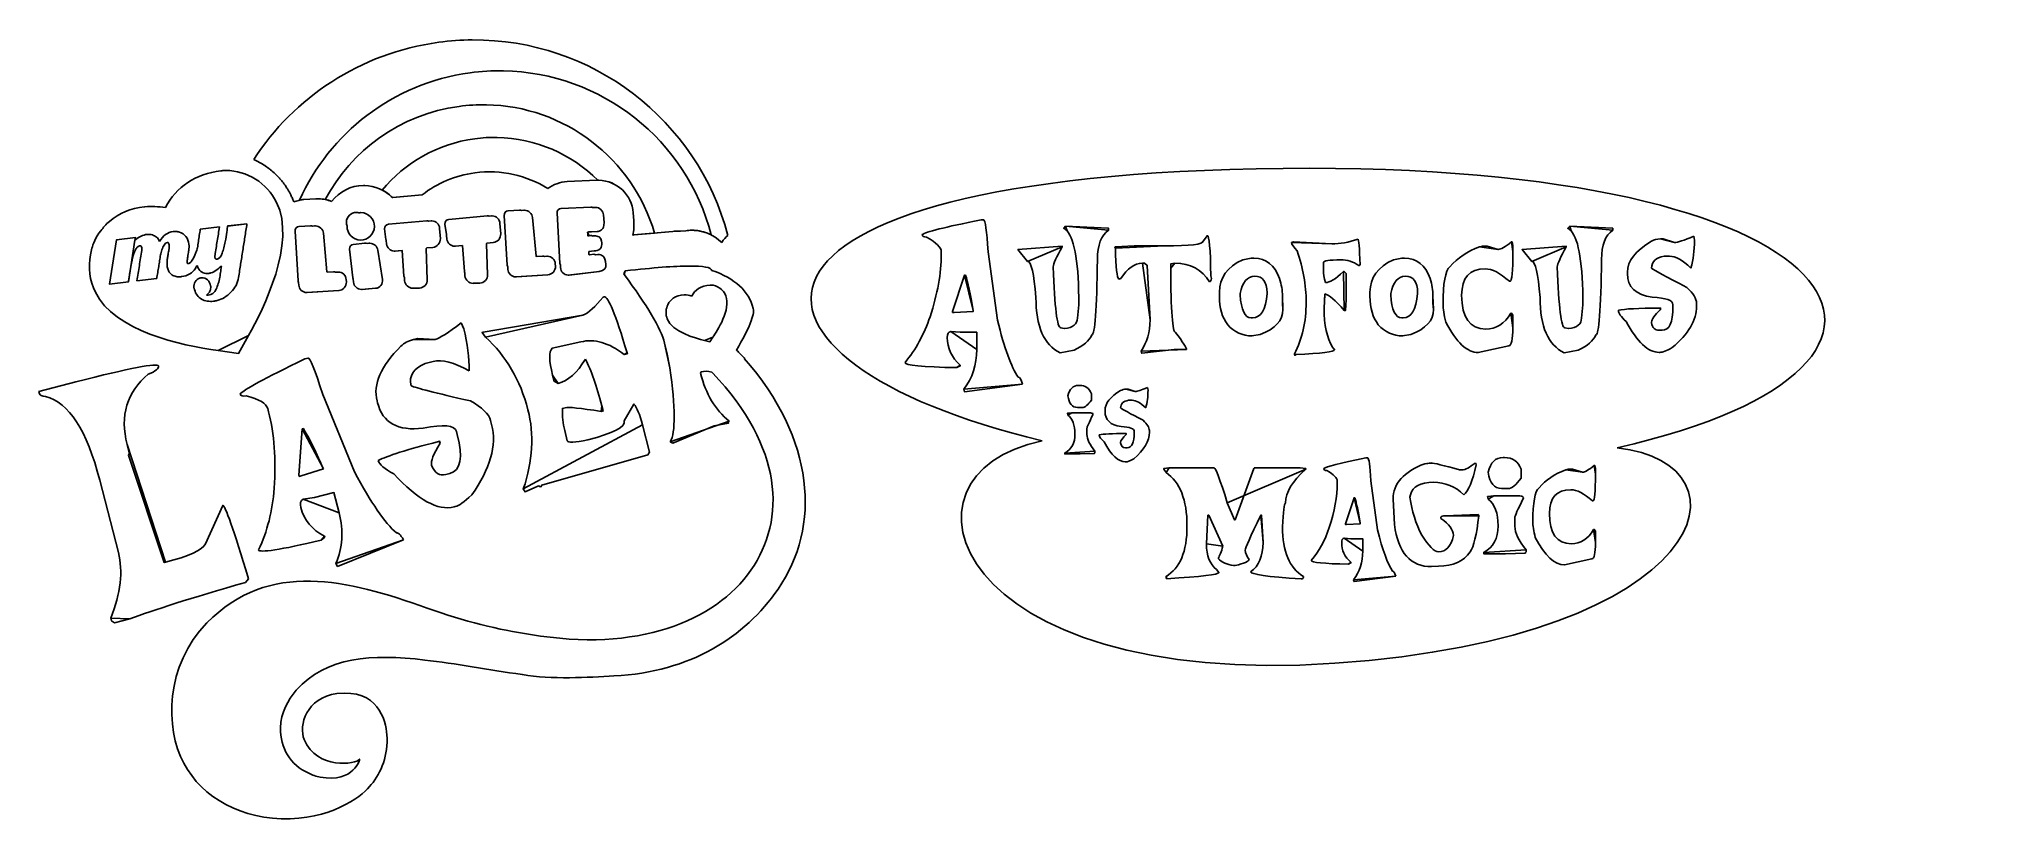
# Model space of a CAD drawing. Extents: x 0 to 471, y 0 to 188.
import ezdxf

# ---------------------------------------------------------------- set-up
doc = ezdxf.new("R2010")
doc.units = 0
doc.layers.add('mytext', color=7, linetype='CONTINUOUS')

msp = doc.modelspace()

# ---------------------------------------------------------------- linework, layer by layer
at = {"layer": 'mytext', "color": 7}
for points in [[(104.757557, 188.242387), (104.757561, 188.242537)], [(112.285689, 180.767047), (112.285689, 180.767537)], [(108.168497, 172.573767), (108.168497, 172.573797)], [(110.765377, 164.670667), (110.765377, 164.670667)], [(44.185688, 156.631607), (43.977876, 156.611295)], [(45.201314, 156.678371), (45.201314, 156.678479)], [(60.895063, 150.770637), (60.895063, 150.775637)], [(78.451313, 153.053477), (78.570065, 153.053477), (78.712249, 153.053477)], [(78.451313, 153.053367), (78.570065, 153.053367), (78.712249, 153.053367)], [(78.451313, 153.053027), (78.570065, 153.053027), (78.712249, 153.053027)], [(85.460689, 150.145667), (85.590377, 150.145667), (92.682561, 150.811297)], [(85.460689, 150.145667), (85.590377, 150.145667), (92.682561, 150.811297)], [(85.460689, 150.145557), (85.590377, 150.145557), (92.682561, 150.811187)], [(85.460689, 150.145217), (85.590377, 150.145217), (92.682561, 150.810847)], [(127.702871, 153.981607), (134.882561, 154.308167)], [(127.702871, 153.981607), (134.882561, 154.308167)], [(127.702871, 153.981157), (134.882561, 154.307717)], [(127.702881, 153.981497), (134.882561, 154.308057)], [(135.177871, 154.308167), (135.387251, 154.308167)], [(135.177871, 154.307717), (135.387251, 154.307717)], [(135.177881, 154.308057), (135.387251, 154.308057)], [(25.627876, 147.89567), (25.493501, 147.875358)], [(64.057563, 149.661627), (66.965376, 149.821007)], [(64.057563, 149.661297), (66.965376, 149.820667)], [(67.456001, 149.841307), (67.654439, 149.839307)], [(67.456001, 149.840967), (67.654439, 149.838967)], [(76.774729, 146.536294), (76.774753, 146.536292)], [(116.170065, 147.100354), (113.431001, 146.940979)], [(116.169849, 147.100389), (116.170065, 147.100354)], [(117.379225, 147.058197), (117.193289, 147.058197), (116.649537, 147.026949)], [(125.273185, 146.433166), (125.956001, 134.236292)], [(133.418497, 147.826917), (126.237249, 147.498792)], [(133.418497, 147.826919), (133.418497, 147.826917)], [(134.562249, 147.762854), (134.441937, 147.762854), (133.860689, 147.736294)], [(136.626489, 144.10345), (136.506001, 145.934729)], [(143.698181, 146.467537), (143.818501, 144.572227)], [(143.698181, 146.467097), (143.818501, 144.571787)], [(143.698191, 146.467427), (143.818501, 144.572117)], [(43.665121, 143.038917), (39.005121, 142.478917)], [(50.281121, 143.778917), (45.639121, 143.228917), (45.635121, 143.292917)], [(61.916939, 142.045667), (62.666939, 130.017541)], [(65.620064, 143.322229), (62.876314, 143.162854)], [(65.620064, 143.322231), (65.620064, 143.322229)], [(66.823188, 143.278479), (66.638814, 143.278479), (66.104439, 143.247231)], [(69.638773, 132.155041), (68.807564, 141.525354)], [(83.543505, 142.558166), (83.893505, 140.014417)], [(93.799753, 144.550354), (84.490377, 143.672229)], [(93.799961, 144.550329), (93.799753, 144.550354)], [(95.007769, 144.500326), (94.792145, 144.500326), (94.289025, 144.453454)], [(97.057769, 140.197201), (96.853081, 142.670639)], [(98.148185, 143.728479), (98.495065, 141.181604)], [(108.406001, 145.722229), (99.098185, 144.845667)], [(108.405865, 145.722231), (108.406001, 145.722229)], [(109.604305, 145.689418), (109.391801, 145.689418), (108.863681, 145.639418)], [(111.651177, 141.381605), (111.444929, 143.855043)], [(112.466937, 145.828479), (113.220065, 133.805041)], [(120.194849, 135.934761), (119.358913, 145.311323)], [(133.023369, 140.914381), (132.674937, 140.887821), (132.674937, 140.950325), (132.674937, 141.3472), (132.654617, 141.7472), (132.654617, 141.767512)], [(133.609305, 141.867512), (134.968673, 141.926888)], [(143.749751, 141.092087), (143.890381, 141.112387), (153.291941, 141.934267)], [(143.749751, 141.092527), (143.890381, 141.112827), (148.840381, 141.545637)], [(143.749761, 141.092417), (143.890381, 141.112717), (153.291941, 141.934597)], [(155.084131, 142.014297), (156.362251, 142.114297)], [(155.084131, 142.013967), (156.362251, 142.113967)], [(227.787987, 144.750074), (228.420455, 144.750074)], [(227.787987, 144.750074), (227.787987, 144.750074)], [(248.576944, 142.055213), (247.751985, 142.71518), (248.219462, 143.210152), (248.219462, 143.210152)], [(248.219462, 143.210152), (258.61394, 142.71518), (258.61394, 142.220208)], [(370.450829, 142.055213), (369.62587, 142.71518), (370.093346, 143.210152), (370.093346, 143.210152)], [(370.093346, 143.210152), (380.487832, 142.71518), (380.487832, 142.220208)], [(23.215121, 139.814917), (23.339121, 140.490917), (18.775121, 139.942917), (17.077121, 129.200917), (21.641121, 129.756917)], [(38.271121, 137.690917), (38.235121, 137.710917)], [(75.099752, 137.703479), (75.879441, 130.761292)], [(78.787249, 139.147229), (75.995065, 138.819104)], [(78.787225, 139.147197), (78.787249, 139.147229)], [(79.982537, 139.090946), (79.748161, 139.090946), (79.315353, 139.040946)], [(83.052849, 130.348759), (81.943481, 137.398759)], [(83.938785, 139.786292), (84.054409, 138.939417)], [(85.915345, 137.190979), (86.146593, 137.190979), (87.790345, 137.370667)], [(87.804425, 137.362827), (88.251297, 131.119077)], [(93.854649, 130.292513), (93.634337, 137.789389)], [(93.768705, 137.948764), (95.239025, 138.089389)], [(98.530985, 140.973792), (98.648169, 140.117541)], [(100.518481, 138.372229), (100.743489, 138.372229), (102.387233, 138.533166)], [(102.409073, 138.52067), (102.852817, 132.275357)], [(108.454305, 131.478481), (108.227737, 138.975356)], [(108.363681, 139.134731), (109.835553, 139.275356)], [(132.924937, 137.067535), (134.240561, 137.22691)], [(134.024937, 140.850349), (133.915561, 140.842509)], [(136.070249, 139.042535), (136.070249, 139.162848)], [(218.163469, 136.390494), (218.163469, 137.022964)], [(229.465403, 137.022964), (231.747788, 120.523792)], [(239.034923, 134.713073), (236.69754, 137.545432), (247.394503, 138.370394), (247.394503, 138.205399)], [(260.263857, 137.930416), (260.098866, 138.122909), (260.263857, 138.260463), (264.773631, 138.452941), (272.143261, 138.452941)], [(281.492792, 139.607894), (282.482743, 140.955324), (282.482743, 140.955268)], [(302.85922, 139.250407), (303.354196, 139.415402), (312.566233, 138.92043)], [(318.918414, 140.102866), (318.918414, 140.102809)], [(348.314439, 138.260407), (348.974406, 138.425388), (350.156847, 138.425388), (352.824213, 137.60044)], [(356.014053, 139.415345), (356.179045, 139.415345), (356.344036, 138.590383), (356.344036, 137.077957)], [(356.014053, 139.415345), (356.014053, 139.415345)], [(360.908808, 134.713073), (358.571425, 137.545432), (369.268388, 138.370394), (369.268388, 138.205399)], [(392.064743, 140.130306), (392.72471, 140.130306), (395.419571, 139.277847)], [(400.06685, 140.790273), (400.259328, 139.80033)], [(400.06685, 140.790273), (400.06685, 140.790273)], [(71.230964, 132.190977), (69.662213, 132.114417)], [(72.388776, 132.134729), (72.259088, 132.134729), (71.663776, 132.111289)], [(102.955945, 131.931607), (103.007465, 131.211295)], [(113.332561, 133.398792), (113.371601, 132.778479)], [(121.783889, 135.970697), (120.210449, 135.906633)], [(122.813577, 135.934761), (122.196385, 135.905073)], [(124.887033, 133.520699), (124.887033, 133.561323), (124.826073, 134.125385)], [(126.073185, 133.833166), (126.109105, 133.198792)], [(127.952849, 131.419104), (127.959249, 131.419104), (128.202993, 131.419104), (135.432681, 132.236292)], [(132.999897, 136.280035), (132.963977, 136.453473)], [(134.170209, 136.433164), (133.132705, 136.292539)], [(135.192057, 136.364417), (135.153017, 136.364417), (134.635833, 136.295665)], [(141.766937, 132.412854), (141.406001, 131.803479), (141.479441, 131.519104)], [(157.181025, 133.595531), (157.181001, 133.595667)], [(268.623438, 120.551288), (267.963471, 133.750626), (267.303504, 134.273095), (266.78103, 134.273095)], [(274.645636, 134.273095), (273.655686, 134.080617), (273.655686, 133.090659)], [(291.062318, 135.098057), (293.097215, 135.455544), (293.097209, 135.455544)], [(293.097209, 135.455544), (293.757176, 135.455544)], [(310.558834, 134.410593), (310.558834, 132.568191)], [(315.398591, 132.2382), (315.563583, 132.2382), (316.058558, 131.743229), (316.058558, 125.391046), (315.893567, 122.86118), (315.563583, 122.86118)], [(319.41339, 133.915621), (319.248398, 133.750626), (319.083407, 133.750626)], [(327.470491, 135.098057), (329.505388, 135.455544), (329.505383, 135.455544)], [(329.505383, 135.455544), (330.16535, 135.455544)], [(384.035153, 131.770725), (384.035153, 132.100716)], [(394.237136, 135.950516), (392.917202, 135.950516)], [(23.669121, 129.996917), (28.489121, 130.578917)], [(62.777876, 129.619104), (62.81694, 128.998792)], [(64.71069, 127.178479), (64.70909, 127.158167), (64.882528, 127.158167), (72.505965, 127.667542)], [(74.337215, 129.720668), (74.337215, 129.761292), (74.273151, 130.328479)], [(75.945041, 130.505041), (76.035665, 129.698792)], [(77.973161, 127.925354), (77.973161, 127.920634), (78.166913, 127.920634), (81.352849, 128.203446)], [(88.352857, 130.780014), (88.404457, 130.04564)], [(90.382577, 128.236265), (90.390577, 128.236265), (90.460897, 128.236265), (92.012457, 128.276889)], [(104.980905, 129.400357), (104.980905, 129.420669), (105.055865, 129.420669), (106.605865, 129.461293)], [(115.266913, 130.958166), (115.258913, 130.962886), (115.432345, 130.962886), (123.055785, 131.470699)], [(162.318537, 128.96442), (162.387257, 128.97226), (162.387249, 128.972229)], [(223.800686, 131.385741), (220.885833, 122.61368), (220.885833, 122.393691), (221.298313, 122.393691), (225.890582, 122.61368), (225.890582, 122.806172)], [(224.020675, 131.385741), (223.800686, 131.385741), (223.800686, 131.385741)], [(261.583791, 130.58829), (261.116315, 130.423295)], [(283.3352, 131.248257), (283.500191, 130.58829)], [(285.397601, 126.271001), (285.397601, 127.260959)], [(321.805775, 126.271001), (321.805775, 127.260959)], [(355.684069, 129.900826), (355.519078, 129.900826)], [(136.409897, 126.076254), (136.409921, 126.07622)], [(136.409921, 126.07622), (136.652625, 126.138636)], [(151.899865, 123.887854), (151.896665, 123.87067)], [(251.079318, 120.991266), (251.409302, 124.181113)], [(290.402345, 126.930968), (290.402345, 126.600992), (290.402345, 126.600992)], [(296.919518, 126.930968), (296.919518, 127.095964)], [(300.631832, 126.4085), (300.631832, 124.59358), (300.76933, 123.081168)], [(310.888817, 126.875975), (310.888817, 126.710979), (310.723826, 123.383648)], [(326.810519, 126.930968), (326.810519, 126.600992), (326.810519, 126.600992)], [(333.327691, 126.930968), (333.327691, 127.095964)], [(337.040005, 126.4085), (337.040005, 124.59358), (337.177504, 123.081168)], [(372.953203, 120.991266), (373.283186, 124.181113)], [(391.899748, 123.411145), (392.064743, 123.411145), (392.064743, 123.081168)], [(395.062098, 123.741135), (395.062098, 124.236107)], [(400.754314, 124.566083), (400.754314, 123.906117)], [(102.050289, 119.827737), (102.050305, 119.827729)], [(102.050305, 119.827729), (102.707937, 118.444347)], [(107.928369, 116.423103), (107.130897, 117.511788), (107.373593, 117.574204), (131.495833, 121.707521)], [(226.743039, 113.401654), (226.743039, 117.581444), (222.755739, 117.581444), (220.473354, 117.801433)], [(247.06452, 118.653878), (247.889478, 118.4614)], [(293.097209, 121.073757), (293.427193, 121.073757)], [(329.505383, 121.073757), (329.835366, 121.073757)], [(355.849062, 122.201213), (356.014053, 122.201213), (356.344036, 121.706227), (356.344036, 118.681389)], [(368.938405, 118.653878), (369.763363, 118.4614)], [(389.89235, 120.056317), (389.89235, 119.891322)], [(391.70727, 118.048919), (392.394733, 118.048919)], [(43.351314, 113.155045), (43.351314, 113.150245), (48.260688, 112.478365), (50.685688, 116.781496)], [(90.528929, 115.829869), (91.499729, 116.079525), (95.786329, 115.844989)], [(131.042921, 115.251581), (124.093569, 113.766349)], [(151.265377, 114.931605), (151.837249, 112.706605), (152.540377, 108.964413)], [(162.962249, 116.383166), (162.216937, 115.305045), (160.941937, 115.609733)], [(168.723209, 113.211157), (168.643529, 113.287717)], [(250.25436, 113.291653), (246.899528, 112.631686)], [(277.477993, 113.374143), (274.480644, 113.374143), (266.616039, 112.521698), (266.451047, 113.044167)], [(295.242108, 117.058962), (293.262207, 116.701489)], [(312.703727, 114.006613), (313.226199, 113.511642), (313.226199, 113.346646)], [(331.650281, 117.058962), (329.670381, 116.701489)], [(355.354086, 114.336604), (347.984456, 112.659183)], [(372.128245, 113.291653), (368.773412, 112.631686)], [(64.303292, 111.155629), (64.303294, 111.155629)], [(64.303294, 111.155629), (65.071848, 111.353269)], [(95.305657, 110.503205), (93.364049, 110.003901)], [(142.193425, 112.642149), (142.255825, 112.399469), (141.527721, 112.212221)], [(170.506025, 111.261181), (170.588841, 111.326781)], [(222.755739, 109.661842), (222.755739, 109.441853), (221.93078, 109.029372)], [(303.876669, 112.191708), (303.684179, 111.999216), (303.519187, 112.191708), (303.519187, 112.329263)], [(391.899748, 112.714176), (391.70727, 112.714176)], [(0, 103.287429), (8.899048, 105.575925)], [(124.178057, 107.233029), (124.562937, 105.736365), (125.518737, 105.205909)], [(159.934145, 107.717541), (160.113833, 108.022229)], [(162.649769, 107.955029), (162.915393, 107.712837)], [(237.824983, 105.042074), (223.800686, 103.17216), (223.608197, 103.80463)], [(251.344815, 104.74565), (251.556113, 104.74565)], [(251.344815, 104.74565), (251.344815, 104.74565)], [(262.895753, 103.812415), (263.318348, 103.812415), (265.043945, 103.266562)], [(268.01972, 104.235011), (268.142977, 103.601122)], [(268.01972, 104.235011), (268.01972, 104.235011)], [(0.156035, 102.680669), (0, 103.287429), (0, 103.287429)], [(55.515381, 98.373149), (55.31774, 99.141693)], [(68.625867, 102.564045), (76.288673, 83.834485)], [(81.879753, 100.495541), (81.754921, 100.980949)], [(127.239713, 99.352189), (126.552065, 99.175357)], [(136.100657, 99.776517), (136.412729, 98.563005), (135.927321, 98.438173)], [(141.463297, 96.196157), (143.837081, 100.213509)], [(252.190006, 99.392777), (251.11591, 99.392777)], [(254.443847, 102.720709), (254.443847, 101.206416)], [(264.286795, 101.135979), (263.441605, 101.135979)], [(63.657554, 94.213821), (62.87186, 83.014837), (62.944676, 82.731685), (63.430079, 82.856517), (68.777592, 84.533573), (68.725608, 84.735709)], [(63.940729, 94.286533), (63.657578, 94.213733), (63.657554, 94.213821)], [(109.198897, 96.222149), (109.448553, 95.251341)], [(145.896673, 95.223125), (147.602649, 88.589293), (147.242073, 87.979053), (121.581625, 80.603909), (121.441777, 80.309189), (121.158633, 80.236389), (120.893953, 80.427077), (120.610809, 80.354277), (117.550465, 79.006637), (117.110121, 79.712789)], [(152.640377, 91.134733), (153.251313, 90.775357), (163.221625, 94.934733), (166.721625, 95.575357), (166.659145, 95.819101), (166.838833, 96.123789)], [(248.75642, 97.579138), (248.668376, 98.001733), (249.742473, 98.107384), (249.742476, 98.107384)], [(249.742476, 98.107384), (254.23255, 98.107384)], [(253.369751, 94.374455), (253.369751, 92.87776)], [(257.754177, 98.459542), (257.754177, 98.670844)], [(21.329156, 90.444237), (21.89088, 88.259917), (21.640095, 87.893541), (30.303888, 61.917621), (30.627489, 62.000837)], [(96.610825, 91.173733), (96.853521, 91.236133), (96.978345, 90.750741)], [(101.137753, 92.855397), (100.950513, 93.583493)], [(127.104593, 93.840533), (127.739137, 91.373061)], [(261.50471, 90.958478), (261.50471, 90.852827)], [(262.666847, 89.673086), (263.10705, 89.673086)], [(262.790104, 93.106669), (262.895753, 93.106669), (262.895753, 92.895376)], [(264.81504, 93.317971), (264.81504, 93.634915)], [(268.459924, 93.846208), (268.459924, 93.423613)], [(94.927033, 85.479437), (94.989433, 85.236725)], [(255.306646, 88.810288), (255.306646, 88.475728), (255.183389, 88.370077), (255.183389, 88.264435), (251.767411, 88.158784), (248.016878, 88.158784), (248.016878, 88.370077)], [(262.790104, 86.257101), (262.666847, 86.257101)], [(272.5052, 83.686006), (271.937474, 84.451193), (271.937474, 84.623987), (273.245711, 84.821457), (273.245711, 84.821457)], [(273.245711, 84.821457), (284.131223, 84.821457)], [(287.315421, 76.379629), (289.018597, 72.257443), (289.191383, 72.257443), (293.708501, 84.623987), (293.881287, 84.821457), (304.964271, 84.821457), (306.272507, 84.623987), (306.272507, 84.451193)], [(320.81121, 87.191092), (321.280201, 87.191092)], [(320.81121, 87.191092), (320.81121, 87.191092)], [(335.053706, 85.808963), (336.559412, 85.981741), (336.559412, 85.981583)], [(353.986108, 87.314503), (354.282313, 87.314503)], [(353.986108, 87.314503), (353.986108, 87.314503)], [(376.028657, 85.364498), (376.176759, 85.364498), (376.324861, 84.623987), (376.324861, 83.266375)], [(376.028657, 85.364419), (376.028657, 85.364498)], [(19.205408, 64.324789), (14.701224, 81.839733)], [(98.356097, 83.213125), (99.367353, 83.473181)], [(313.899772, 81.168268), (313.899772, 81.637251)], [(322.020712, 81.637251), (323.649836, 69.789072)], [(343.446166, 84.327782), (344.063259, 84.327782)], [(358.33044, 84.475885), (358.33044, 82.353086)], [(369.117219, 84.327782), (369.709628, 84.475806), (370.771028, 84.475806), (373.165347, 83.735295)], [(40.261544, 66.462101), (44.433544, 75.728797)], [(72.57666, 73.952957), (71.317986, 78.847437), (66.62576, 77.640773), (63.842779, 77.226973)], [(100.657313, 75.438573), (100.374161, 75.365773)], [(317.9479, 77.589123), (315.849785, 71.294786), (315.849785, 71.121992), (316.145989, 71.121992), (319.453606, 71.294786), (319.453606, 71.418165)], [(318.120686, 77.589092), (317.9479, 77.589092), (317.9479, 77.589123)], [(327.697964, 71.097475), (327.401759, 77.268401)], [(331.597988, 78.304958), (331.449885, 77.71255)], [(350.357603, 77.26848), (350.234177, 77.860889), (351.739883, 78.008912), (351.739891, 78.008754)], [(351.739891, 78.008754), (358.034236, 78.008754)], [(355.170926, 79.810657), (353.66522, 79.810657)], [(375.732452, 76.823936), (375.58435, 76.823936)], [(286.204654, 65.864371), (282.822987, 73.368217), (282.625517, 73.368217), (282.255261, 66.432088)], [(295.954718, 66.802352), (295.584463, 73.368217), (295.386993, 73.368217)], [(338.953732, 72.602983), (338.953732, 72.775777)], [(339.990447, 73.220084), (347.963284, 73.516288), (348.111386, 73.368265), (348.111386, 73.220242)], [(356.824734, 72.775809), (356.824734, 70.677686)], [(69.018284, 68.337213), (69.091092, 68.054077), (68.245116, 67.319013)], [(88.139785, 67.432645), (72.197816, 61.004205), (71.808326, 61.680293)], [(320.070699, 64.679553), (320.070699, 67.666274), (317.207388, 67.666274), (315.55358, 67.839068)], [(341.965144, 68.431476), (341.965144, 68.554855)], [(375.880554, 69.912499), (376.028657, 69.912499), (376.324861, 69.468192), (376.324861, 66.752985)], [(317.207388, 61.989022), (317.207388, 61.816244), (316.61498, 61.520039)], [(359.539942, 64.975758), (359.539942, 64.506759), (359.367156, 64.358736), (359.367156, 64.210713), (354.578517, 64.06269), (349.320888, 64.06269), (349.320888, 64.358894)], [(375.436248, 62.852959), (368.821015, 61.347245)], [(50.641272, 57.961933), (49.907401, 57.126325)], [(272.677985, 57.990261), (272.5052, 58.187731), (272.5052, 58.557994)], [(284.698948, 60.236486), (285.266673, 59.495975)], [(289.191383, 61.174467), (288.821128, 61.174467)], [(305.704782, 58.557994), (305.704782, 58.360525)], [(328.018852, 58.656729), (317.9479, 57.323809), (317.824481, 57.768116)], [(338.361323, 61.051167), (336.707515, 60.927788)], [(21.987535, 48.307621), (18.306566, 47.361021), (17.543777, 47.811741), (17.377341, 48.458941)], [(118.877889, 44.550341), (118.877889, 44.547141)]]:
    msp.add_lwpolyline(points, close=True, dxfattribs=at)
for points in [[(166.573191, 141.000207), (159.189701, 168.955567), (133.656701, 188.471577), (104.757557, 188.242387)], [(96.670065, 187.664417), (77.590209, 185.087157), (61.654652, 174.285687), (51.918501, 159.326917)], [(104.757561, 188.242537), (102.086529, 188.221337), (99.386657, 188.031757), (96.670065, 187.664417)], [(104.218497, 180.295667), (85.409001, 177.752757), (70.260904, 165.621087), (63.013814, 149.500357)], [(112.285689, 180.767537), (109.628145, 180.814037), (106.933481, 180.661857), (104.218497, 180.295667)], [(162.523181, 141.088917), (156.603611, 164.119437), (135.920101, 180.353237), (112.285689, 180.767047)], [(101.576313, 172.186297), (87.264081, 170.251687), (75.544817, 161.508387), (69.224751, 149.667537)], [(108.168497, 172.573797), (105.997041, 172.611497), (103.794817, 172.485697), (101.576313, 172.186297)], [(148.840381, 141.545637), (143.555571, 159.627657), (127.006531, 172.246777), (108.168497, 172.573767)], [(105.381001, 164.355037), (96.262201, 163.121907), (88.429801, 158.510027), (82.970065, 151.955037)], [(110.765377, 164.670667), (108.991449, 164.701567), (107.193169, 164.599767), (105.381001, 164.355037)], [(135.096621, 154.308167), (128.769271, 160.633977), (120.113049, 164.507727), (110.765377, 164.670667)], [(43.977876, 156.611295), (37.971876, 155.915295), (33.119876, 152.68242), (30.577876, 147.71442)], [(45.201314, 156.678479), (44.863523, 156.676239), (44.524939, 156.661351), (44.185688, 156.631607)], [(57.451314, 148.940871), (55.096314, 153.695871), (50.268179, 156.712092), (45.201314, 156.678371)], [(51.918501, 159.326917), (52.857767, 158.916487), (53.760061, 158.424947), (54.618501, 157.858167)], [(54.618501, 157.858167), (54.654211, 157.834667), (54.689201, 157.810067), (54.724751, 157.786267)], [(54.724751, 157.786267), (55.107071, 157.529937), (55.479159, 157.257697), (55.841939, 156.972207)], [(55.841939, 156.972207), (55.887809, 156.936207), (55.933899, 156.900907), (55.979439, 156.864387)], [(55.979439, 156.864387), (56.368605, 156.552037), (56.748576, 156.227857), (57.112251, 155.883137)], [(57.112251, 155.883137), (57.480217, 155.534357), (57.833874, 155.169687), (58.173188, 154.789387)], [(92.682561, 150.811297), (96.254009, 153.571907), (100.572489, 155.465227), (105.370065, 156.112857)], [(92.682561, 150.811297), (96.254009, 153.571907), (100.572489, 155.465227), (105.370065, 156.112857)], [(92.682561, 150.811187), (96.254009, 153.571797), (100.572489, 155.465117), (105.370065, 156.112747)], [(92.682561, 150.810847), (96.254009, 153.571467), (100.572489, 155.464777), (105.370065, 156.112407)], [(105.370065, 156.112857), (111.777561, 156.978807), (117.956545, 155.485767), (123.035689, 152.303477)], [(105.370065, 156.112857), (111.777561, 156.978807), (117.956545, 155.485767), (123.035689, 152.303477)], [(105.370065, 156.112747), (111.777561, 156.978697), (117.956545, 155.485657), (123.035689, 152.303367)], [(105.370065, 156.112407), (111.777561, 156.978357), (117.956545, 155.485327), (123.035689, 152.303027)], [(300.818089, 157.192885), (158.643105, 155.669998), (161.521417, 110.871245), (242.515569, 91.332805)], [(381.573697, 89.651949), (470.754145, 109.907597), (439.402281, 158.674697), (300.818089, 157.192885)], [(58.173188, 154.789387), (58.227058, 154.729087), (58.276329, 154.664497), (58.329439, 154.603447)], [(58.329439, 154.603447), (58.593028, 154.299987), (58.847815, 153.987927), (59.091939, 153.665947)], [(59.091939, 153.665947), (59.177939, 153.552687), (59.261586, 153.437707), (59.345063, 153.322207)], [(59.345063, 153.322207), (59.557193, 153.028327), (59.759217, 152.726957), (59.954439, 152.419077)], [(59.954439, 152.419077), (60.030529, 152.299197), (60.109143, 152.181657), (60.182563, 152.059707)], [(60.182563, 152.059707), (60.434581, 151.640757), (60.675818, 151.213057), (60.895063, 150.770637)], [(60.895063, 150.775637), (61.037171, 150.489067), (61.167401, 150.197957), (61.290376, 149.903767)], [(70.770063, 149.198797), (72.624063, 151.624797), (75.405313, 153.033477), (78.451313, 153.053477)], [(70.770063, 149.198687), (72.624063, 151.624687), (75.405313, 153.033367), (78.451313, 153.053367)], [(70.770063, 149.198347), (72.624063, 151.624347), (75.405313, 153.033027), (78.451313, 153.053027)], [(78.712249, 153.053477), (81.218249, 153.005477), (83.664689, 151.947667), (85.460689, 150.145667)], [(78.712249, 153.053367), (81.218249, 153.005367), (83.664689, 151.947557), (85.460689, 150.145557)], [(78.712249, 153.053027), (81.218249, 153.005027), (83.664689, 151.947217), (85.460689, 150.145217)], [(82.970065, 151.955037), (83.880553, 151.485397), (84.727009, 150.881797), (85.460689, 150.145667)], [(123.035689, 152.303477), (124.378431, 153.309527), (126.009991, 153.905347), (127.702871, 153.981607)], [(123.035689, 152.303477), (124.378431, 153.309527), (126.009991, 153.905347), (127.702871, 153.981607)], [(123.035689, 152.303367), (124.378441, 153.309417), (126.010001, 153.905237), (127.702881, 153.981497)], [(123.035689, 152.303027), (124.378431, 153.309077), (126.009991, 153.904897), (127.702871, 153.981157)], [(134.882561, 154.308167), (135.018561, 154.306167), (135.097871, 154.308167), (135.177871, 154.308167)], [(134.882561, 154.308167), (134.981161, 154.307167), (135.035761, 154.307697), (135.096621, 154.308167)], [(134.882561, 154.308057), (135.018561, 154.306057), (135.097881, 154.308057), (135.177881, 154.308057)], [(134.882561, 154.307717), (135.018561, 154.305717), (135.097871, 154.307717), (135.177871, 154.307717)], [(135.387251, 154.308167), (139.739251, 154.228167), (143.388181, 150.785537), (143.698181, 146.467537)], [(135.387251, 154.308057), (139.739251, 154.228057), (143.388191, 150.785427), (143.698191, 146.467427)], [(135.387251, 154.307717), (139.739251, 154.227717), (143.388181, 150.785097), (143.698181, 146.467097)], [(25.493501, 147.875358), (22.207501, 147.569358), (19.367252, 146.393171), (17.037251, 144.38317)], [(30.577876, 147.71442), (28.861876, 147.97442), (27.205876, 148.03567), (25.627876, 147.89567)], [(50.685688, 116.781496), (54.317688, 123.227496), (62.261314, 139.246871), (57.451314, 148.940871)], [(61.290376, 149.903767), (61.403083, 149.639037), (61.505326, 149.370557), (61.604439, 149.100637)], [(61.604439, 149.100637), (61.608239, 149.090137), (61.613139, 149.079937), (61.616939, 149.069437)], [(61.616939, 149.069437), (62.380835, 149.383827), (63.199934, 149.589657), (64.057563, 149.661627)], [(63.013814, 149.500357), (63.35505, 149.574457), (63.701883, 149.631437), (64.057563, 149.661297)], [(66.965376, 149.821007), (67.069376, 149.841007), (67.258001, 149.839307), (67.456001, 149.841307)], [(66.965376, 149.820667), (67.069376, 149.840667), (67.258001, 149.838967), (67.456001, 149.840967)], [(67.654439, 149.839307), (68.716439, 149.823307), (69.786063, 149.600687), (70.770063, 149.198687)], [(67.654439, 149.838967), (68.716439, 149.822967), (69.786063, 149.600347), (70.770063, 149.198347)], [(69.224751, 149.667537), (69.753828, 149.559527), (70.272696, 149.401987), (70.770063, 149.198797)], [(76.774753, 146.536292), (75.456753, 146.562292), (74.361688, 145.504292), (74.335688, 144.186292)], [(77.354417, 146.447232), (77.167993, 146.49752), (76.976641, 146.533235), (76.774729, 146.536294)], [(77.857537, 146.489416), (77.685801, 146.492456), (77.519665, 146.469784), (77.354417, 146.447232)], [(81.116913, 143.114416), (81.148913, 144.940416), (79.685537, 146.449416), (77.857537, 146.489416)], [(113.431001, 146.940979), (112.861001, 146.900979), (112.436937, 146.390479), (112.466937, 145.828479)], [(116.649537, 147.026949), (116.495009, 147.083509), (116.333257, 147.116845), (116.169849, 147.100389)], [(119.358913, 145.311323), (119.256913, 146.273323), (118.389225, 147.058197), (117.379225, 147.058197)], [(126.237249, 147.498792), (125.673249, 147.478792), (125.241185, 146.991166), (125.273185, 146.433166)], [(133.860689, 147.736294), (133.721857, 147.79519), (133.574041, 147.833073), (133.418497, 147.826919)], [(136.506001, 145.934729), (136.430001, 146.940729), (135.580249, 147.762854), (134.562249, 147.762854)], [(14.976314, 142.128483), (13.607871, 140.505097), (13.088327, 138.823883), (12.799752, 137.872233)], [(17.037251, 144.38317), (16.189728, 143.6559), (15.52485, 142.887877), (14.976314, 142.128483)], [(32.455121, 141.906917), (31.801121, 141.826917), (31.195121, 141.582917), (30.629121, 141.182917)], [(33.197121, 141.926917), (32.939121, 141.926917), (32.699121, 141.926917), (32.455121, 141.906917)], [(33.953121, 141.786917), (33.697121, 141.866917), (33.445121, 141.886917), (33.197121, 141.926917)], [(35.543121, 140.716917), (35.139121, 141.250917), (34.611121, 141.604917), (33.953121, 141.786917)], [(39.005121, 142.478917), (38.935121, 141.990917), (38.851121, 141.488917), (38.775121, 140.990917)], [(43.105121, 139.604917), (43.201121, 140.192917), (43.297121, 140.752917), (43.385121, 141.322917)], [(43.385121, 141.322917), (43.469121, 141.898917), (43.553121, 142.462917), (43.665121, 143.038917)], [(45.427121, 141.776917), (45.335121, 141.058917), (45.213121, 140.282917), (45.047121, 139.468917)], [(45.635121, 143.292917), (45.581121, 143.002917), (45.515121, 142.496917), (45.427121, 141.776917)], [(49.789121, 140.538917), (49.953121, 141.624917), (50.127121, 142.708917), (50.281121, 143.778917)], [(62.876314, 143.162854), (62.306314, 143.122854), (61.884939, 142.609667), (61.916939, 142.045667)], [(66.104439, 143.247231), (65.94906, 143.305431), (65.785462, 143.339485), (65.620064, 143.322231)], [(68.807564, 141.525354), (68.705564, 142.489354), (67.831188, 143.258479), (66.823188, 143.278479)], [(74.335688, 144.186292), (74.330888, 143.87051), (74.392696, 143.56963), (74.499752, 143.290979)], [(74.491912, 143.231603), (74.457912, 141.399603), (75.917041, 139.876603), (77.745041, 139.856603)], [(74.499752, 143.290979), (74.499026, 143.270635), (74.492312, 143.252043), (74.491912, 143.231603)], [(77.745041, 139.856603), (79.571041, 139.824603), (81.078913, 141.282416), (81.116913, 143.114416)], [(84.490377, 143.672229), (83.930377, 143.612229), (83.503497, 143.116166), (83.543505, 142.558166)], [(94.289025, 144.453454), (94.139921, 144.52223), (93.978297, 144.566309), (93.799961, 144.550329)], [(96.853081, 142.670639), (96.823081, 143.682639), (96.015769, 144.480326), (95.007769, 144.500326)], [(99.098185, 144.845667), (98.536185, 144.785667), (98.112185, 144.286479), (98.148185, 143.728479)], [(108.863681, 145.639418), (108.722681, 145.699562), (108.571361, 145.736569), (108.405865, 145.722231)], [(111.444929, 143.855043), (111.422929, 144.865043), (110.614305, 145.689418), (109.604305, 145.689418)], [(109.835553, 139.275356), (110.877553, 139.371356), (111.691177, 140.299605), (111.651177, 141.381605)], [(132.654617, 141.767512), (132.754617, 141.807512), (133.015305, 141.867512), (133.609305, 141.867512)], [(134.968673, 141.926888), (135.504673, 141.972888), (136.746489, 142.27745), (136.626489, 144.10345)], [(143.818501, 144.572227), (143.896001, 143.439547), (143.870501, 142.160447), (143.591941, 141.059727)], [(143.818501, 144.572117), (143.896001, 143.439437), (143.870501, 142.160337), (143.591941, 141.059617)], [(143.818501, 144.571787), (143.896001, 143.439097), (143.870501, 142.159997), (143.591941, 141.059287)], [(153.291941, 141.934597), (153.683941, 142.014597), (154.080761, 142.034597), (154.474761, 142.034597)], [(153.291941, 141.934267), (153.683941, 142.014267), (154.080751, 142.034267), (154.474751, 142.034267)], [(154.474751, 142.034267), (154.678751, 142.034267), (154.878131, 142.013967), (155.084131, 142.013967)], [(154.474761, 142.034597), (154.678761, 142.034597), (154.878131, 142.014297), (155.084131, 142.014297)], [(156.362251, 142.114297), (156.854251, 142.194297), (157.349071, 142.234617), (157.845071, 142.234617)], [(156.362251, 142.113967), (156.854251, 142.193967), (157.349061, 142.234277), (157.845061, 142.234277)], [(157.845061, 142.234277), (158.151061, 142.234277), (158.457821, 142.215177), (158.763821, 142.195177)], [(157.845071, 142.234617), (158.151071, 142.234617), (158.457821, 142.215517), (158.763821, 142.195517)], [(158.763821, 142.195517), (161.155821, 141.973517), (163.367821, 140.910207), (165.063821, 139.300207)], [(158.763821, 142.195177), (160.093151, 142.071797), (161.362701, 141.681407), (162.523181, 141.088917)], [(213.571201, 141.202754), (214.267832, 141.807722), (219.006761, 142.990163), (227.787987, 144.750074)], [(228.420455, 144.750074), (228.787103, 144.750074), (229.135419, 142.174371), (229.465403, 137.022964)], [(251.409302, 124.181113), (251.409302, 133.933953), (250.465182, 139.891986), (248.576944, 142.055213)], [(258.61394, 142.220208), (256.817364, 141.046934), (255.919076, 138.700385), (255.919076, 135.180561)], [(373.283186, 124.181113), (373.283186, 133.933953), (372.339067, 139.891986), (370.450829, 142.055213)], [(380.487832, 142.220208), (378.691251, 141.046934), (377.79296, 138.700385), (377.79296, 135.180561)], [(12.799752, 137.872233), (12.647913, 137.369099), (12.551162, 136.852973), (12.477876, 136.33317)], [(22.809121, 136.124917), (23.021121, 136.782917), (23.225121, 137.286917), (23.433121, 137.648917)], [(24.393121, 140.656917), (23.943121, 140.422917), (23.551121, 140.132917), (23.215121, 139.814917)], [(23.433121, 137.648917), (23.507121, 137.788917), (23.583121, 137.892917), (23.645121, 137.988917)], [(23.645121, 137.988917), (23.735121, 138.088917), (23.813121, 138.188917), (23.903121, 138.242917)], [(23.903121, 138.242917), (23.979121, 138.322917), (24.061121, 138.382917), (24.147121, 138.422917)], [(24.147121, 138.422917), (24.233121, 138.462917), (24.309121, 138.482917), (24.391121, 138.482917)], [(24.391121, 138.482917), (24.521121, 138.502917), (24.629121, 138.482917), (24.713121, 138.402917)], [(25.761121, 141.176917), (25.281121, 141.076917), (24.837121, 140.902917), (24.393121, 140.656917)], [(24.855121, 137.366917), (24.763121, 136.762917), (24.657121, 136.142917), (24.565121, 135.530917)], [(24.713121, 138.402917), (24.785121, 138.342917), (24.851121, 138.196917), (24.869121, 137.996917)], [(24.889121, 137.722917), (24.889121, 137.602917), (24.869121, 137.486917), (24.855121, 137.366917)], [(24.869121, 137.996917), (24.889121, 137.916917), (24.889121, 137.836917), (24.889121, 137.722917)], [(25.895121, 141.176917), (25.845121, 141.174917), (25.793121, 141.176917), (25.761121, 141.176917)], [(26.039121, 141.176917), (25.985121, 141.176917), (25.949121, 141.176917), (25.895121, 141.176917)], [(26.733121, 141.216917), (26.505121, 141.216917), (26.269121, 141.216917), (26.039121, 141.176917)], [(27.439121, 141.096917), (27.213121, 141.156917), (26.981121, 141.196917), (26.733121, 141.216917)], [(28.433121, 140.570917), (28.127121, 140.824917), (27.797121, 140.994917), (27.439121, 141.096917)], [(29.161121, 139.532917), (28.987121, 139.974917), (28.741121, 140.320917), (28.433121, 140.570917)], [(30.629121, 141.182917), (30.065121, 140.774917), (29.571121, 140.220917), (29.161121, 139.532917)], [(29.399121, 136.298917), (29.435121, 136.458917), (29.485121, 136.644917), (29.531121, 136.868917)], [(29.531121, 136.868917), (29.595121, 137.084917), (29.651121, 137.302917), (29.725121, 137.530917)], [(29.725121, 137.530917), (29.875121, 137.934917), (30.069121, 138.318917), (30.283121, 138.662917)], [(30.283121, 138.662917), (30.491121, 139.020917), (30.765121, 139.214917), (31.053121, 139.252917)], [(31.053121, 139.252917), (31.181121, 139.272917), (31.283121, 139.232917), (31.349121, 139.112917)], [(31.275121, 136.714917), (31.241121, 136.554917), (31.231121, 136.446917), (31.215121, 136.392917)], [(31.377121, 137.278917), (31.337121, 137.068917), (31.305121, 136.880917), (31.275121, 136.714917)], [(31.349121, 139.112917), (31.411121, 139.012917), (31.457121, 138.880917), (31.485121, 138.722917)], [(31.427121, 137.550917), (31.401121, 137.430917), (31.391121, 137.350917), (31.377121, 137.278917)], [(31.465121, 137.852917), (31.445121, 137.752917), (31.445121, 137.652917), (31.427121, 137.550917)], [(31.485121, 138.322917), (31.485121, 138.162917), (31.465121, 138.014917), (31.465121, 137.852917)], [(31.485121, 138.722917), (31.485121, 138.602917), (31.485121, 138.474917), (31.485121, 138.322917)], [(36.265121, 138.852917), (36.165121, 139.562917), (35.935121, 140.180917), (35.543121, 140.716917)], [(36.019121, 136.162917), (36.041121, 136.398917), (36.089121, 136.632917), (36.125121, 136.858917)], [(36.125121, 136.858917), (36.173121, 137.078917), (36.189121, 137.256917), (36.213121, 137.380917)], [(36.213121, 137.380917), (36.263121, 137.638917), (36.291121, 137.894917), (36.295121, 138.134917)], [(36.295121, 138.134917), (36.295121, 138.374917), (36.275121, 138.618917), (36.265121, 138.852917)], [(38.045121, 137.030917), (37.951121, 136.776917), (37.841121, 136.494917), (37.703121, 136.200917)], [(38.235121, 137.710917), (38.201121, 137.530917), (38.129121, 137.298917), (38.045121, 137.030917)], [(38.313121, 137.976917), (38.293121, 137.876917), (38.281121, 137.776917), (38.271121, 137.690917)], [(38.551121, 139.482917), (38.475121, 138.974917), (38.415121, 138.470917), (38.313121, 137.976917)], [(38.775121, 140.990917), (38.693121, 140.496917), (38.617121, 139.988917), (38.551121, 139.482917)], [(42.579121, 136.192917), (42.659121, 136.758917), (42.751121, 137.326917), (42.835121, 137.894917)], [(42.835121, 137.894917), (42.913121, 138.468917), (43.011121, 139.038917), (43.105121, 139.604917)], [(44.269121, 136.664917), (43.953121, 135.786917), (43.553121, 135.322917), (43.095121, 135.270917)], [(45.047121, 139.468917), (44.863121, 138.462917), (44.601121, 137.528917), (44.269121, 136.664917)], [(48.761121, 134.076917), (48.931121, 135.144917), (49.107121, 136.216917), (49.283121, 137.314917)], [(49.283121, 137.314917), (49.451121, 138.388917), (49.613121, 139.470917), (49.789121, 140.538917)], [(75.995065, 138.819104), (75.439065, 138.779104), (75.029751, 138.271479), (75.099752, 137.703479)], [(79.315353, 139.040946), (79.150201, 139.117122), (78.973537, 139.166772), (78.787225, 139.147197)], [(81.943481, 137.398759), (81.783473, 138.344759), (80.946537, 139.090946), (79.982537, 139.090946)], [(83.893505, 140.014417), (83.899905, 139.934449), (83.916385, 139.859072), (83.938785, 139.786292)], [(84.054409, 138.939417), (84.142409, 137.961417), (84.939345, 137.210979), (85.915345, 137.190979)], [(87.790345, 137.370667), (87.795945, 137.370667), (87.798345, 137.364187), (87.804425, 137.362827)], [(93.634337, 137.789389), (93.627937, 137.869389), (93.696737, 137.948764), (93.768705, 137.948764)], [(95.239025, 138.089389), (96.283025, 138.183389), (97.095769, 139.113201), (97.057769, 140.197201)], [(98.495065, 141.181604), (98.500665, 141.110604), (98.512585, 141.039194), (98.530985, 140.973792)], [(98.648169, 140.117541), (98.740169, 139.141541), (99.536489, 138.392229), (100.518481, 138.372229)], [(102.387233, 138.533166), (102.396833, 138.533166), (102.399153, 138.52359), (102.409073, 138.52067)], [(108.227737, 138.975356), (108.227737, 139.055356), (108.287657, 139.134731), (108.363681, 139.134731)], [(132.963977, 136.453473), (132.943977, 136.603473), (132.924937, 136.887535), (132.924937, 137.067535)], [(133.915561, 140.842509), (133.775881, 140.953465), (133.518481, 140.980961), (133.023369, 140.914381)], [(134.582745, 140.890973), (134.406745, 140.890973), (134.204937, 140.870349), (134.024937, 140.850349)], [(134.240561, 137.22691), (134.668561, 137.23491), (135.258057, 137.306534), (135.678057, 137.742535)], [(136.070249, 139.162848), (136.070249, 139.584848), (136.067049, 140.870973), (134.582745, 140.890973)], [(135.678057, 137.742535), (136.110057, 138.188535), (136.070249, 138.740535), (136.070249, 139.042535)], [(143.591941, 141.059727), (143.645341, 141.068727), (143.695781, 141.084127), (143.749751, 141.092527)], [(143.591941, 141.059617), (143.645341, 141.068617), (143.695791, 141.084017), (143.749761, 141.092417)], [(143.591941, 141.059287), (143.645341, 141.068287), (143.695781, 141.083687), (143.749751, 141.092087)], [(165.063821, 139.300207), (165.522971, 140.029527), (166.049111, 140.572157), (166.573191, 141.000207)], [(214.616148, 140.570284), (213.919516, 140.570284), (213.571201, 140.781107), (213.571201, 141.202754)], [(218.163469, 137.022964), (218.163469, 138.06791), (216.981029, 139.25035), (214.616148, 140.570284)], [(247.394503, 138.205399), (245.982907, 135.748863), (245.258777, 134.13561), (245.222112, 133.365642)], [(261.116315, 130.423295), (260.62134, 130.698282), (260.337187, 133.200656), (260.263857, 137.930416)], [(272.143261, 138.452941), (278.376282, 138.452941), (281.492792, 138.837925), (281.492792, 139.607894)], [(282.482743, 140.955268), (282.941053, 140.955268), (283.225205, 137.719598), (283.3352, 131.248257)], [(304.206652, 137.270506), (303.308364, 138.187124), (302.85922, 138.847091), (302.85922, 139.250407)], [(306.379043, 124.868633), (306.379043, 128.975094), (305.654913, 133.109052), (304.206652, 137.270506)], [(312.566233, 138.92043), (314.564466, 138.92043), (316.68186, 139.314575), (318.918414, 140.102866)], [(318.918414, 140.102809), (319.101739, 140.102809), (319.266731, 138.040413), (319.41339, 133.915621)], [(341.137299, 133.42065), (343.007206, 135.547205), (345.399586, 137.160457), (348.314439, 138.260407)], [(352.824213, 137.60044), (353.429183, 137.60044), (354.492463, 138.205408), (356.014053, 139.415345)], [(356.344036, 137.077957), (356.344036, 132.293203), (356.124047, 129.900826), (355.684069, 129.900826)], [(369.268388, 138.205399), (367.856793, 135.748863), (367.132662, 134.13561), (367.095997, 133.365642)], [(384.035153, 132.100716), (384.035153, 134.813908), (385.987552, 137.316282), (389.89235, 139.607838)], [(389.89235, 139.607838), (390.442325, 139.95615), (391.166456, 140.130306), (392.064743, 140.130306)], [(395.419571, 139.277847), (396.171208, 139.277847), (397.720301, 139.781989), (400.06685, 140.790273)], [(400.259328, 139.80033), (400.259328, 137.343784), (399.97518, 135.107227), (399.406883, 133.090659)], [(12.477876, 136.33317), (11.851369, 133.299748), (12.256082, 130.042902), (13.651314, 127.234733)], [(21.903121, 131.638917), (21.977121, 132.122917), (22.089121, 132.732917), (22.209121, 133.510917)], [(22.209121, 133.510917), (22.395121, 134.592917), (22.607121, 135.466917), (22.809121, 136.124917)], [(23.979121, 131.830917), (23.883121, 131.222917), (23.779121, 130.610917), (23.669121, 129.996917)], [(24.281121, 133.702917), (24.177121, 133.060917), (24.071121, 132.436917), (23.979121, 131.830917)], [(24.565121, 135.530917), (24.475121, 134.924917), (24.373121, 134.306917), (24.281121, 133.702917)], [(28.489121, 130.578917), (28.555121, 131.042917), (28.647121, 131.510917), (28.715121, 132.000917)], [(28.715121, 132.000917), (28.787121, 132.478917), (28.869121, 132.960917), (28.963121, 133.456917)], [(28.963121, 133.456917), (29.031121, 133.918917), (29.107121, 134.394917), (29.187121, 134.872917)], [(29.187121, 134.872917), (29.263121, 135.348917), (29.329121, 135.820917), (29.399121, 136.298917)], [(31.047121, 135.418917), (31.001121, 135.086917), (30.975121, 134.742917), (30.967121, 134.406917)], [(30.967121, 134.406917), (30.967121, 134.266917), (30.967121, 134.128917), (30.967121, 133.998917)], [(30.967121, 133.998917), (30.967121, 133.878917), (30.997121, 133.730917), (31.005121, 133.596917)], [(31.005121, 133.596917), (31.047121, 133.282917), (31.107121, 132.986917), (31.211121, 132.706917)], [(31.215121, 136.392917), (31.153121, 136.078917), (31.097121, 135.758917), (31.047121, 135.418917)], [(31.211121, 132.706917), (31.309121, 132.428917), (31.461121, 132.166917), (31.653121, 131.904917)], [(31.653121, 131.904917), (31.925121, 131.560917), (32.257121, 131.322917), (32.617121, 131.204917)], [(34.471121, 131.028917), (36.001121, 131.208917), (37.121121, 131.876917), (37.839121, 133.028917)], [(35.863121, 134.384917), (35.835121, 134.524917), (35.843121, 134.740917), (35.865121, 134.992917)], [(35.863121, 134.304917), (35.863121, 134.344917), (35.863121, 134.364917), (35.863121, 134.384917)], [(35.901121, 134.204917), (35.881121, 134.244917), (35.863121, 134.284917), (35.863121, 134.304917)], [(35.865121, 134.992917), (35.897121, 135.248917), (35.927121, 135.524917), (35.961121, 135.802917)], [(35.989121, 134.204917), (35.949121, 134.204917), (35.921121, 134.204917), (35.901121, 134.204917)], [(35.961121, 135.802917), (35.961121, 135.862917), (35.989121, 135.922917), (35.997121, 135.982917)], [(36.139121, 134.204917), (36.083121, 134.204917), (36.027121, 134.204917), (35.989121, 134.204917)], [(35.997121, 135.982917), (35.997121, 136.042917), (35.997121, 136.102917), (36.019121, 136.162917)], [(36.383121, 134.284917), (36.305121, 134.244917), (36.227121, 134.224917), (36.139121, 134.204917)], [(36.611121, 134.444917), (36.537121, 134.384917), (36.457121, 134.324917), (36.383121, 134.284917)], [(37.219121, 135.218917), (37.021121, 134.882917), (36.815121, 134.636917), (36.611121, 134.444917)], [(37.703121, 136.200917), (37.579121, 135.864917), (37.401121, 135.534917), (37.219121, 135.218917)], [(37.839121, 133.028917), (37.977121, 133.248917), (38.101121, 133.482917), (38.227121, 133.722917)], [(38.227121, 133.722917), (38.227121, 133.722917), (38.227121, 133.702917), (38.247121, 133.682917)], [(38.247121, 133.682917), (38.347121, 133.362917), (38.495121, 133.078917), (38.665121, 132.816917)], [(38.665121, 132.816917), (38.993121, 132.382917), (39.337121, 132.090917), (39.737121, 131.940917)], [(39.737121, 131.940917), (40.105121, 131.800917), (40.515121, 131.740917), (40.921121, 131.800917)], [(40.921121, 131.800917), (41.023121, 131.800917), (41.145121, 131.840917), (41.243121, 131.840917)], [(41.243121, 131.840917), (41.351121, 131.860917), (41.451121, 131.900917), (41.549121, 131.920917)], [(41.549121, 131.920917), (42.059121, 132.080917), (42.529121, 132.320917), (42.987121, 132.634917)], [(42.549121, 135.824917), (42.549121, 135.904917), (42.529121, 135.964917), (42.549121, 136.032917)], [(42.529121, 135.744917), (42.529121, 135.764917), (42.529121, 135.804917), (42.549121, 135.824917)], [(42.549121, 135.644917), (42.549121, 135.684917), (42.529121, 135.724917), (42.529121, 135.744917)], [(42.549121, 136.032917), (42.549121, 136.092917), (42.569121, 136.152917), (42.579121, 136.192917)], [(42.625121, 135.428917), (42.579121, 135.488917), (42.563121, 135.568917), (42.549121, 135.644917)], [(42.785121, 135.288917), (42.721121, 135.308917), (42.659121, 135.348917), (42.625121, 135.428917)], [(42.943121, 135.268917), (42.895121, 135.270917), (42.841121, 135.268917), (42.785121, 135.288917)], [(43.095121, 135.270917), (43.043121, 135.268917), (42.983121, 135.270917), (42.943121, 135.268917)], [(42.987121, 132.634917), (43.429121, 132.946917), (43.811121, 133.292917), (44.131121, 133.672917)], [(43.955121, 132.360917), (43.887121, 131.874917), (43.813121, 131.370917), (43.721121, 130.862917)], [(44.131121, 133.672917), (44.081121, 133.288917), (44.021121, 132.846917), (43.955121, 132.360917)], [(48.259121, 130.852917), (48.431121, 131.930917), (48.597121, 133.014917), (48.761121, 134.076917)], [(69.662213, 132.114417), (69.654117, 132.128209), (69.638773, 132.140377), (69.638773, 132.155041)], [(71.663776, 132.111289), (71.529228, 132.167297), (71.384915, 132.199869), (71.230964, 132.190977)], [(74.273151, 130.328479), (74.219151, 131.326479), (73.390776, 132.134729), (72.388776, 132.134729)], [(102.852817, 132.275357), (102.866657, 132.153921), (102.904657, 132.038565), (102.955945, 131.931607)], [(113.220065, 133.805041), (113.229345, 133.658459), (113.270305, 133.521211), (113.332561, 133.398792)], [(113.371601, 132.778479), (113.435601, 131.774479), (114.266913, 130.958166), (115.266913, 130.958166)], [(120.210449, 135.906633), (120.206449, 135.916561), (120.194849, 135.924537), (120.194849, 135.934761)], [(122.196385, 135.905073), (122.067649, 135.954145), (121.928865, 135.979593), (121.783889, 135.970697)], [(122.933889, 135.934761), (122.893889, 135.936761), (122.853577, 135.934761), (122.813577, 135.934761)], [(124.826073, 134.125385), (124.766073, 135.125385), (123.937889, 135.934761), (122.933889, 135.934761)], [(123.055785, 131.470699), (124.099785, 131.546699), (124.927033, 132.464698), (124.887033, 133.520699)], [(125.956001, 134.236292), (125.966481, 134.088449), (126.009521, 133.954349), (126.073185, 133.833166)], [(126.109105, 133.198792), (126.170945, 132.202921), (126.963809, 131.422433), (127.952849, 131.419104)], [(133.132705, 136.292539), (133.086785, 136.289899), (133.045409, 136.283651), (132.999897, 136.280035)], [(134.635833, 136.295665), (134.515537, 136.389485), (134.363201, 136.442995), (134.170209, 136.433164)], [(135.312369, 136.364417), (135.272369, 136.366417), (135.232057, 136.366417), (135.192057, 136.364417)], [(137.062369, 133.962854), (136.970369, 136.028854), (135.924369, 136.364417), (135.312369, 136.364417)], [(135.432681, 132.236292), (136.836681, 132.384292), (137.102369, 133.258854), (137.062369, 133.962854)], [(157.181001, 133.595667), (153.693017, 133.575571), (148.555665, 133.181147), (141.766937, 132.412854)], [(162.695089, 132.53303), (162.507849, 133.261129), (160.669009, 133.615627), (157.181025, 133.595531)], [(172.693529, 123.331468), (171.611681, 127.538284), (168.279585, 130.605378), (162.695089, 132.53303)], [(215.441107, 121.348754), (217.256015, 126.830142), (218.163469, 131.844055), (218.163469, 136.390494)], [(241.042322, 125.996019), (240.565679, 131.807388), (239.896546, 134.713073), (239.034923, 134.713073)], [(245.222112, 133.365642), (245.552096, 123.5578), (246.166231, 118.653878), (247.06452, 118.653878)], [(255.919076, 135.180561), (255.735752, 123.044501), (255.286607, 116.976471), (254.571643, 116.976471)], [(266.78103, 134.273095), (264.892791, 134.273095), (263.160378, 133.044826), (261.583791, 130.58829)], [(273.655686, 133.090659), (273.655686, 122.732842), (274.040666, 117.553933), (274.810627, 117.553933)], [(283.005217, 129.763328), (281.153642, 132.769839), (278.367115, 134.273095), (274.645636, 134.273095)], [(285.397601, 127.260959), (285.397601, 130.74411), (287.28584, 133.356476), (291.062318, 135.098057)], [(293.757176, 135.455544), (296.727028, 135.455544), (298.789425, 133.833126), (299.944367, 130.58829)], [(314.738624, 135.07056), (311.952097, 135.07056), (310.558834, 134.850571), (310.558834, 134.410593)], [(310.558834, 132.568191), (310.558834, 131.743229), (310.723826, 130.74411), (311.05381, 129.570836)], [(311.05381, 129.570836), (312.062092, 129.570836), (313.510352, 130.459957), (315.398591, 132.2382)], [(319.083407, 133.750626), (317.763473, 134.630582), (316.315212, 135.07056), (314.738624, 135.07056)], [(321.805775, 127.260959), (321.805775, 130.74411), (323.694013, 133.356476), (327.470491, 135.098057)], [(330.16535, 135.455544), (333.135201, 135.455544), (335.197598, 133.833126), (336.35254, 130.58829)], [(339.459884, 124.373591), (339.459884, 129.451673), (340.019022, 132.46736), (341.137299, 133.42065)], [(349.661872, 132.898167), (345.867063, 132.898167), (343.969658, 130.780773), (343.969658, 126.545984)], [(355.519078, 129.900826), (353.264191, 131.899054), (351.311789, 132.898167), (349.661872, 132.898167)], [(362.916207, 125.996019), (362.439564, 131.807388), (361.770431, 134.713073), (360.908808, 134.713073)], [(367.095997, 133.365642), (367.425981, 123.5578), (368.040117, 118.653878), (368.938405, 118.653878)], [(377.79296, 135.180561), (377.609636, 123.044501), (377.160492, 116.976471), (376.445528, 116.976471)], [(392.917202, 135.950516), (390.900634, 135.638866), (389.89235, 134.68558), (389.89235, 133.090659)], [(389.89235, 133.090659), (390.497319, 132.577356), (393.338844, 131.019102), (398.416926, 128.415897)], [(399.406883, 133.090659), (397.408647, 134.99723), (395.685397, 135.950516), (394.237136, 135.950516)], [(13.651314, 127.234733), (18.285314, 117.878733), (34.247314, 114.401045), (43.351314, 113.155045)], [(21.641121, 129.756917), (21.661121, 129.876917), (21.699121, 130.114917), (21.755121, 130.484917)], [(21.755121, 130.484917), (21.799121, 130.856917), (21.865121, 131.240917), (21.903121, 131.638917)], [(32.617121, 131.204917), (32.995121, 131.084917), (33.353121, 131.004917), (33.745121, 130.988917)], [(33.745121, 130.988917), (33.875121, 130.986917), (34.007121, 130.988917), (34.133121, 130.988917)], [(34.133121, 130.988917), (34.257121, 130.988917), (34.365121, 130.988917), (34.471121, 131.028917)], [(37.807121, 129.774917), (37.543121, 129.350917), (37.435121, 128.864917), (37.483121, 128.344917)], [(37.483121, 128.344917), (37.503121, 128.284917), (37.503121, 128.264917), (37.503121, 128.224917)], [(37.503121, 128.224917), (37.523121, 128.184917), (37.523121, 128.144917), (37.539121, 128.104917)], [(37.539121, 128.104917), (37.559121, 128.064917), (37.559121, 128.024917), (37.579121, 127.984917)], [(37.579121, 127.984917), (37.579121, 127.964917), (37.579121, 127.924917), (37.599121, 127.884917)], [(37.599121, 127.884917), (37.769121, 127.346917), (37.979121, 126.896917), (38.241121, 126.524917)], [(38.833121, 130.630917), (38.407121, 130.490917), (38.061121, 130.188917), (37.807121, 129.774917)], [(39.059121, 130.710917), (38.991121, 130.690917), (38.919121, 130.670917), (38.833121, 130.630917)], [(39.277121, 130.750917), (39.203121, 130.750917), (39.127121, 130.730917), (39.059121, 130.710917)], [(40.765121, 130.212917), (40.363121, 130.614917), (39.859121, 130.800917), (39.277121, 130.750917)], [(40.489121, 126.582917), (40.887121, 126.820917), (41.189121, 127.126917), (41.343121, 127.516917)], [(41.483121, 128.770917), (41.413121, 129.316917), (41.173121, 129.800917), (40.765121, 130.212917)], [(42.839121, 127.986917), (42.455121, 127.106917), (41.825121, 126.624917), (40.951121, 126.542917)], [(41.343121, 127.516917), (41.511121, 127.898917), (41.559121, 128.296917), (41.523121, 128.690917)], [(41.503121, 128.730917), (41.503121, 128.730917), (41.503121, 128.750917), (41.483121, 128.770917)], [(41.523121, 128.690917), (41.503121, 128.710917), (41.503121, 128.730917), (41.503121, 128.730917)], [(43.721121, 130.862917), (43.541121, 129.818917), (43.241121, 128.864917), (42.839121, 127.986917)], [(43.109121, 125.248917), (44.323121, 125.592917), (45.431121, 126.274917), (46.429121, 127.270917)], [(46.429121, 127.270917), (47.439121, 128.272917), (48.055121, 129.464917), (48.259121, 130.852917)], [(62.666939, 130.017541), (62.677083, 129.87402), (62.716603, 129.739658), (62.777876, 129.619104)], [(62.81694, 128.998792), (62.88494, 127.998792), (63.71469, 127.178479), (64.71069, 127.178479)], [(72.505965, 127.667542), (73.559965, 127.747542), (74.383215, 128.664668), (74.337215, 129.720668)], [(75.879441, 130.761292), (75.888721, 130.671582), (75.913761, 130.586374), (75.945041, 130.505041)], [(76.035665, 129.698792), (76.137665, 128.706792), (76.971161, 127.925354), (77.973161, 127.925354)], [(81.352849, 128.203446), (81.880849, 128.239446), (82.361417, 128.494321), (82.679417, 128.900321)], [(82.679417, 128.900321), (82.999417, 129.308321), (83.134849, 129.830759), (83.052849, 130.348759)], [(88.251297, 131.119077), (88.264177, 130.999108), (88.302657, 130.886237), (88.352857, 130.780014)], [(88.404457, 130.04564), (88.516457, 129.051639), (89.382577, 128.236265), (90.382577, 128.236265)], [(92.012457, 128.276889), (92.532457, 128.300889), (93.010649, 128.521013), (93.354649, 128.905013)], [(93.354649, 128.905013), (93.702649, 129.287013), (93.880649, 129.784513), (93.854649, 130.292513)], [(103.007465, 131.211295), (103.119465, 130.213295), (103.984905, 129.400357), (104.980905, 129.400357)], [(106.605865, 129.461293), (107.123865, 129.485293), (107.598049, 129.708981), (107.948049, 130.090981)], [(107.948049, 130.090981), (108.296049, 130.470981), (108.476305, 130.970481), (108.454305, 131.478481)], [(141.479441, 131.519104), (147.060193, 124.127944), (150.322233, 118.599089), (151.265377, 114.931605)], [(157.851353, 126.344107), (158.581241, 127.732281), (159.989113, 128.908158), (162.318537, 128.96442)], [(162.387249, 128.972229), (163.971433, 128.984805), (165.465185, 127.931053), (166.081001, 126.350354)], [(225.890582, 122.806172), (225.19395, 126.857639), (224.570648, 129.717495), (224.020675, 131.385741)], [(283.500191, 130.58829), (283.353532, 130.038315), (283.18854, 129.763328), (283.005217, 129.763328)], [(293.922169, 131.110759), (292.143925, 131.110759), (290.97065, 129.717495), (290.402345, 126.930968)], [(296.919518, 127.095964), (296.919518, 129.772494), (295.920402, 131.110759), (293.922169, 131.110759)], [(299.944367, 130.58829), (300.402677, 129.066694), (300.631832, 127.67343), (300.631832, 126.4085)], [(330.330342, 131.110759), (328.552098, 131.110759), (327.378824, 129.717495), (326.810519, 126.930968)], [(333.327691, 127.095964), (333.327691, 129.772494), (332.328575, 131.110759), (330.330342, 131.110759)], [(336.35254, 130.58829), (336.81085, 129.066694), (337.040005, 127.67343), (337.040005, 126.4085)], [(390.057345, 126.078509), (386.04255, 126.610153), (384.035153, 128.507558), (384.035153, 131.770725)], [(398.416926, 128.415897), (399.975185, 126.949304), (400.754314, 125.666033), (400.754314, 124.566083)], [(38.241121, 126.524917), (38.509121, 126.154917), (38.855121, 125.844917), (39.281121, 125.592917)], [(39.281121, 125.592917), (39.723121, 125.350917), (40.193121, 125.188917), (40.695121, 125.108917)], [(40.603121, 126.542917), (40.553121, 126.542917), (40.517121, 126.582917), (40.489121, 126.582917)], [(40.735121, 126.542917), (40.685121, 126.542917), (40.643121, 126.542917), (40.603121, 126.542917)], [(40.695121, 125.108917), (41.191121, 125.028917), (41.681121, 125.028917), (42.187121, 125.068917)], [(40.855121, 126.542917), (40.813121, 126.542917), (40.763121, 126.542917), (40.735121, 126.542917)], [(40.951121, 126.542917), (40.929121, 126.542917), (40.887121, 126.542917), (40.855121, 126.542917)], [(42.187121, 125.068917), (42.329121, 125.088917), (42.483121, 125.108917), (42.639121, 125.148917)], [(42.639121, 125.148917), (42.793121, 125.188917), (42.953121, 125.208917), (43.109121, 125.248917)], [(131.495833, 121.707521), (132.896564, 122.297737), (134.534585, 123.753981), (136.409897, 126.076254)], [(136.652625, 126.138636), (137.569495, 126.374421), (139.416428, 121.875592), (142.193425, 112.642149)], [(151.895065, 120.828479), (151.515673, 121.810536), (151.516977, 122.922353), (151.899865, 123.887854)], [(151.896665, 123.87067), (152.055609, 124.267988), (152.405865, 125.138093), (153.349793, 125.809733)], [(153.349793, 125.809733), (154.086377, 126.343649), (154.959401, 126.612941), (155.960729, 126.622233)], [(155.960729, 126.622233), (156.625433, 126.638465), (157.271121, 126.515401), (157.851353, 126.344107)], [(166.081001, 126.350354), (167.335873, 123.139759), (164.006881, 117.917166), (162.962249, 116.383166)], [(168.643529, 113.287717), (171.721153, 118.488812), (173.076385, 121.842648), (172.693529, 123.331468)], [(246.899528, 112.631686), (242.994724, 114.483263), (241.042322, 118.938041), (241.042322, 125.996019)], [(287.405002, 119.39635), (286.066735, 121.119599), (285.397601, 123.41115), (285.397601, 126.271001)], [(290.402345, 126.600992), (290.658999, 122.916169), (291.557287, 121.073757), (293.097209, 121.073757)], [(293.427193, 121.073757), (295.407094, 121.073757), (296.571202, 123.026161), (296.919518, 126.930968)], [(300.76933, 123.081168), (300.76933, 120.42296), (298.926923, 118.415558), (295.242108, 117.058962)], [(303.519187, 112.329263), (305.425758, 115.959073), (306.379043, 120.138864), (306.379043, 124.868633)], [(310.723826, 123.383648), (310.723826, 119.368853), (311.383793, 116.243175), (312.703727, 114.006613)], [(315.563583, 122.86118), (313.455355, 125.299385), (311.8971, 126.63765), (310.888817, 126.875975)], [(323.813175, 119.39635), (322.474908, 121.119599), (321.805775, 123.41115), (321.805775, 126.271001)], [(326.810519, 126.600992), (327.067172, 122.916169), (327.96546, 121.073757), (329.505383, 121.073757)], [(329.835366, 121.073757), (331.815267, 121.073757), (332.979375, 123.026161), (333.327691, 126.930968)], [(337.177504, 123.081168), (337.177504, 120.42296), (335.335096, 118.415558), (331.650281, 117.058962)], [(340.119851, 120.02882), (339.679873, 121.788732), (339.459884, 123.236989), (339.459884, 124.373591)], [(343.969658, 126.545984), (343.969658, 121.082927), (345.92206, 118.351399), (349.826863, 118.351399)], [(368.773412, 112.631686), (364.868609, 114.483263), (362.916207, 118.938041), (362.916207, 125.996019)], [(381.86276, 122.888676), (383.366016, 123.236989), (386.711678, 123.411145), (391.899748, 123.411145)], [(383.705162, 120.221312), (382.476894, 121.302921), (381.86276, 122.192042), (381.86276, 122.888676)], [(392.064743, 123.081168), (390.616481, 121.6879), (389.89235, 120.679616), (389.89235, 120.056317)], [(395.062098, 124.236107), (395.062098, 125.281053), (393.393847, 125.895188), (390.057345, 126.078509)], [(392.394733, 118.048919), (394.172976, 118.048919), (395.062098, 119.946325), (395.062098, 123.741135)], [(400.754314, 123.906117), (400.754314, 120.49629), (398.80191, 117.150627), (394.897102, 113.869129)], [(95.786329, 115.844989), (96.891967, 116.129317), (98.979953, 117.456899), (102.050289, 119.827737)], [(102.707937, 118.444347), (103.637207, 114.830791), (104.065273, 111.433346), (103.992137, 108.252013)], [(160.941937, 115.609733), (158.618681, 116.132486), (153.113785, 117.706183), (151.895065, 120.828479)], [(209.391411, 110.266801), (211.976281, 113.364978), (213.992846, 117.058962), (215.441107, 121.348754)], [(220.473354, 117.801433), (219.905048, 117.654774), (219.620896, 117.168963), (219.620896, 116.344001)], [(231.747788, 120.523792), (233.379373, 113.777463), (235.056789, 109.176026), (236.780036, 106.719481)], [(247.889478, 118.4614), (250.016038, 118.699716), (251.079318, 119.543004), (251.079318, 120.991266)], [(266.451047, 113.044167), (267.899308, 115.097397), (268.623438, 117.599771), (268.623438, 120.551288)], [(293.262207, 116.701489), (290.970656, 116.701489), (289.018254, 117.599776), (287.405002, 119.39635)], [(329.670381, 116.701489), (327.378829, 116.701489), (325.426427, 117.599776), (323.813175, 119.39635)], [(347.984456, 112.659183), (345.344588, 112.659183), (342.723053, 115.115728), (340.119851, 120.02882)], [(349.826863, 118.351399), (352.320072, 118.351399), (354.327471, 119.63467), (355.849062, 122.201213)], [(356.344036, 118.681389), (356.344036, 115.784866), (356.014053, 114.336604), (355.354086, 114.336604)], [(369.763363, 118.4614), (371.889923, 118.699716), (372.953203, 119.543004), (372.953203, 120.991266)], [(391.70727, 112.714176), (389.067402, 112.714176), (386.400033, 115.216555), (383.705162, 120.221312)], [(389.89235, 119.891322), (390.075681, 118.663053), (390.680654, 118.048919), (391.70727, 118.048919)], [(81.754921, 100.980949), (80.728569, 104.972031), (82.653929, 109.391562), (87.531001, 114.239541)], [(87.531001, 114.239541), (88.208244, 114.959951), (89.207553, 115.490061), (90.528929, 115.829869)], [(118.227361, 98.845845), (116.389628, 105.992047), (112.956631, 111.851133), (107.928369, 116.423103)], [(124.093569, 113.766349), (123.262231, 112.862557), (123.290393, 110.684783), (124.178057, 107.233029)], [(141.527721, 112.212221), (137.746905, 115.063708), (134.251972, 116.076828), (131.042921, 115.251581)], [(169.588841, 112.267405), (169.300409, 112.582141), (169.019993, 112.897637), (168.723209, 113.211157)], [(219.620896, 116.344001), (219.620896, 113.704134), (220.665844, 111.476747), (222.755739, 109.661842)], [(223.608197, 103.80463), (225.698092, 106.499492), (226.743039, 109.6985), (226.743039, 113.401654)], [(254.571643, 116.976471), (253.911676, 115.473216), (252.472581, 114.244943), (250.25436, 113.291653)], [(274.810627, 117.553933), (276.588871, 115.170722), (277.477993, 113.777459), (277.477993, 113.374143)], [(313.226199, 113.346646), (313.226199, 112.851675), (310.109689, 112.466695), (303.876669, 112.191708)], [(376.445528, 116.976471), (375.785561, 115.473216), (374.346467, 114.244943), (372.128245, 113.291653)], [(394.897102, 113.869129), (393.467172, 113.099161), (392.468054, 112.714176), (391.899748, 112.714176)], [(8.899048, 105.575925), (22.031886, 108.953194), (28.702328, 110.237325), (28.910375, 109.428317)], [(28.910375, 109.428317), (29.069873, 108.808093), (28.247006, 108.150861), (26.441775, 107.456621)], [(48.679187, 102.652669), (49.300952, 103.588813), (54.508987, 106.423133), (64.303292, 111.155629)], [(65.071848, 111.353269), (65.503317, 111.464229), (66.68799, 108.534487), (68.625867, 102.564045)], [(93.364049, 110.003901), (90.515591, 108.782631), (89.393025, 106.998941), (89.996353, 104.652829)], [(103.992137, 108.252013), (100.331529, 110.300663), (97.436036, 111.051061), (95.305657, 110.503205)], [(125.518737, 105.205909), (127.91878, 105.823109), (130.117319, 107.782874), (132.114353, 111.085205)], [(132.114353, 111.085205), (133.530551, 108.37313), (134.859319, 104.603567), (136.100657, 99.776517)], [(152.540377, 108.964413), (153.895057, 99.336493), (153.928585, 93.392285), (152.640377, 91.134733)], [(170.588841, 111.326781), (170.270017, 111.660629), (169.936545, 111.974581), (169.588841, 112.267405)], [(178.691961, 55.498677), (189.169513, 70.560549), (187.596969, 91.945373), (170.506025, 111.261181)], [(221.93078, 109.029372), (213.5712, 109.194362), (209.391411, 109.606839), (209.391411, 110.266801)], [(26.441775, 107.456621), (21.237238, 103.099431), (19.533031, 97.428637), (21.329156, 90.444237)], [(89.996353, 104.652829), (91.080433, 104.126615), (95.849753, 102.909338), (104.304313, 101.000997)], [(166.838833, 96.123789), (163.538801, 98.782669), (161.237889, 102.647773), (159.934145, 107.717541)], [(160.113833, 108.022229), (160.888825, 108.221533), (161.735473, 108.194877), (162.649769, 107.955029)], [(162.915393, 107.712837), (179.894001, 89.776981), (180.716041, 72.416221), (172.124769, 60.065965)], [(236.780036, 106.719481), (237.128352, 106.719481), (237.476667, 106.160345), (237.824983, 105.042074)], [(248.75642, 102.192471), (249.179015, 103.894591), (250.041814, 104.74565), (251.344815, 104.74565)], [(251.556113, 104.74565), (252.988242, 104.74565), (253.95082, 104.07067), (254.443847, 102.720709)], [(261.50471, 103.477864), (261.856873, 103.700898), (262.320554, 103.812415), (262.895753, 103.812415)], [(265.043945, 103.266562), (265.525234, 103.266562), (266.517159, 103.589378), (268.01972, 104.235011)], [(268.142977, 103.601122), (268.142977, 102.028127), (267.961026, 100.595997), (267.597125, 99.304733)], [(1.608793, 102.062381), (0.71657, 102.177943), (0.232317, 102.384039), (0.156035, 102.680669)], [(14.701224, 81.839733), (11.601347, 93.893898), (7.237203, 100.634781), (1.608793, 102.062381)], [(50.079933, 102.236637), (49.270928, 102.028589), (48.804013, 102.167266), (48.679187, 102.652669)], [(55.31774, 99.141693), (55.005671, 100.355207), (53.259735, 101.386855), (50.079933, 102.236637)], [(92.891625, 94.400437), (86.784777, 93.663749), (83.114153, 95.69545), (81.879753, 100.495541)], [(104.304313, 101.000997), (107.151279, 99.433114), (108.782807, 97.840165), (109.198897, 96.222149)], [(126.552065, 99.175357), (126.497393, 97.263789), (126.681569, 95.485514), (127.104593, 93.840533)], [(135.927321, 98.438173), (130.91762, 99.248631), (128.021751, 99.553303), (127.239713, 99.352189)], [(143.837081, 100.213509), (144.572137, 99.367535), (145.258668, 97.704074), (145.896673, 95.223125)], [(251.11591, 99.392777), (249.812908, 99.392777), (249.026411, 100.326008), (248.75642, 102.192471)], [(254.443847, 101.206416), (253.633873, 99.997323), (252.882593, 99.392777), (252.190006, 99.392777)], [(257.754177, 98.670844), (257.754177, 100.408177), (259.004355, 102.010517), (261.50471, 103.477864)], [(263.441605, 101.135979), (262.150342, 100.936421), (261.50471, 100.326005), (261.50471, 99.304733)], [(261.50471, 99.304733), (261.892089, 98.97605), (263.711596, 97.978257), (266.963232, 96.311352)], [(267.597125, 99.304733), (266.3176, 100.525563), (265.214157, 101.135979), (264.286795, 101.135979)], [(56.865608, 79.874613), (57.338558, 86.867535), (56.888482, 93.033714), (55.515381, 98.373149)], [(68.725608, 84.735709), (66.689136, 89.300786), (65.094176, 92.484394), (63.940729, 94.286533)], [(100.950513, 93.583493), (100.555228, 95.120602), (97.868932, 95.392917), (92.891625, 94.400437)], [(109.448553, 95.251341), (110.738436, 90.235522), (109.132079, 84.575522), (104.629481, 78.271341)], [(117.110121, 79.712789), (119.387545, 86.508501), (119.759959, 92.886186), (118.227361, 98.845845)], [(132.691417, 91.568469), (138.920751, 93.170421), (141.844711, 94.712983), (141.463297, 96.196157)], [(250.482017, 92.965804), (250.482017, 95.149211), (249.906818, 96.686989), (248.75642, 97.579138)], [(254.866442, 97.790431), (253.868648, 95.747891), (253.369751, 94.609233), (253.369751, 94.374455)], [(254.23255, 98.107384), (254.655145, 98.060444), (254.866442, 97.954793), (254.866442, 97.790431)], [(261.610359, 94.814657), (259.039571, 95.155083), (257.754177, 96.370045), (257.754177, 98.459542)], [(264.81504, 93.634915), (264.81504, 94.304024), (263.746813, 94.697271), (261.610359, 94.814657)], [(266.963232, 96.311352), (267.961026, 95.372251), (268.459924, 94.550537), (268.459924, 93.846208)], [(82.044137, 86.608357), (84.123652, 87.689375), (88.979215, 89.211167), (96.610825, 91.173733)], [(96.978345, 90.750741), (95.375017, 88.153407), (94.691247, 86.396306), (94.927033, 85.479437)], [(99.367353, 83.473181), (101.983135, 84.145858), (102.573268, 87.273263), (101.137753, 92.855397)], [(127.739137, 91.373061), (127.870897, 90.860693), (129.521657, 90.925829), (132.691417, 91.568469)], [(242.515569, 91.332805), (203.764129, 83.418221), (220.326297, 31.210413), (313.301329, 37.586309)], [(248.016878, 88.370077), (249.660304, 89.273963), (250.482017, 90.805872), (250.482017, 92.965804)], [(253.369751, 92.87776), (253.369751, 91.786059), (254.015383, 90.430235), (255.306646, 88.810288)], [(256.363134, 92.772118), (257.325712, 92.995152), (259.468036, 93.106669), (262.790104, 93.106669)], [(257.542879, 91.06413), (256.756382, 91.756714), (256.363134, 92.326043), (256.363134, 92.772118)], [(262.666847, 86.257101), (260.976466, 86.257101), (259.268477, 87.859444), (257.542879, 91.06413)], [(262.895753, 92.895376), (261.968391, 92.003227), (261.50471, 91.357595), (261.50471, 90.958478)], [(261.50471, 90.852827), (261.622098, 90.066333), (262.009477, 89.673086), (262.666847, 89.673086)], [(263.10705, 89.673086), (264.24571, 89.673086), (264.81504, 90.888047), (264.81504, 93.317971)], [(268.459924, 93.423613), (268.459924, 91.240206), (267.209746, 89.097884), (264.709391, 86.996649)], [(313.301329, 37.586309), (404.546521, 43.838989), (415.617457, 85.844733), (381.573697, 89.651949)], [(85.763321, 83.381637), (83.547391, 84.508042), (82.307663, 85.583615), (82.044137, 86.608357)], [(94.989433, 85.236725), (95.723732, 83.499306), (96.845953, 82.824773), (98.356097, 83.213125)], [(264.709391, 86.996649), (263.793768, 86.503617), (263.154005, 86.257101), (262.790104, 86.257101)], [(284.131223, 84.821457), (284.476795, 84.821457), (285.538194, 82.007514), (287.315421, 76.379629)], [(310.616839, 84.623987), (311.110513, 85.068288), (314.508637, 85.92399), (320.81121, 87.191092)], [(321.280201, 87.191092), (321.543493, 87.191092), (321.79033, 85.339812), (322.020712, 81.637251)], [(327.401759, 77.268401), (327.401759, 81.003863), (329.952408, 83.850717), (335.053706, 85.808963)], [(336.559412, 85.981583), (337.267012, 85.981583), (339.562597, 85.430316), (343.446166, 84.327782)], [(344.063259, 84.327782), (344.853137, 84.327782), (345.898081, 84.879049), (347.198089, 85.981583)], [(347.494294, 85.5126), (346.589225, 81.645481), (345.593648, 79.242934), (344.507565, 78.304958)], [(347.198089, 85.981583), (347.395559, 85.981583), (347.494294, 85.825255), (347.494294, 85.5126)], [(350.357603, 83.735374), (350.950012, 86.12146), (352.159514, 87.314503), (353.986108, 87.314503)], [(354.282313, 87.314503), (356.289921, 87.314503), (357.639296, 86.368297), (358.33044, 84.475885)], [(373.165347, 83.735295), (373.708388, 83.735295), (374.662825, 84.278336), (376.028657, 85.364419)], [(76.288673, 83.834485), (80.27606, 76.378581), (83.652025, 71.467965), (86.416569, 69.102637)], [(100.374161, 75.365773), (96.49094, 74.367154), (91.62066, 77.039109), (85.763321, 83.381637)], [(277.565359, 70.751745), (277.565359, 77.087224), (275.878639, 81.398644), (272.5052, 83.686006)], [(306.272507, 84.451193), (303.014258, 81.587883), (301.385134, 78.897362), (301.385134, 76.379629)], [(311.35735, 84.17968), (310.863676, 84.17968), (310.616839, 84.327782), (310.616839, 84.623987)], [(313.899772, 81.637251), (313.899772, 82.377767), (313.052298, 83.225244), (311.35735, 84.17968)], [(311.949759, 70.381481), (313.249768, 74.314424), (313.899772, 77.910019), (313.899772, 81.168268)], [(337.151821, 81.31637), (333.975851, 81.31637), (332.124573, 80.312566), (331.597988, 78.304958)], [(344.507565, 78.304958), (342.417678, 80.312566), (339.965764, 81.31637), (337.151821, 81.31637)], [(353.66522, 79.810657), (351.838626, 79.810657), (350.736087, 81.118896), (350.357603, 83.735374)], [(358.33044, 82.353086), (357.19499, 80.658133), (356.141818, 79.810657), (355.170926, 79.810657)], [(362.674772, 79.98345), (364.353264, 81.892324), (366.500747, 83.340434), (369.117219, 84.327782)], [(376.324861, 83.266375), (376.324861, 78.971416), (376.127392, 76.823936), (375.732452, 76.823936)], [(44.433544, 75.728797), (44.999847, 75.874429), (47.06909, 69.952141), (50.641272, 57.961933)], [(53.106302, 64.978405), (55.210412, 69.429525), (56.463515, 74.394927), (56.865608, 79.874613)], [(63.842779, 77.226973), (63.24412, 76.871767), (63.069616, 76.208765), (63.319269, 75.237965)], [(104.629481, 78.271341), (102.817337, 76.59781), (101.493281, 75.653554), (100.657313, 75.438573)], [(301.385134, 76.379629), (301.056018, 76.099876), (300.80918, 74.158091), (300.644622, 70.554275)], [(319.453606, 71.418165), (318.959932, 74.330848), (318.515625, 76.387823), (318.120686, 77.589092)], [(331.449885, 77.71255), (331.94356, 74.355566), (332.897996, 71.303012), (334.313195, 68.554887)], [(352.776607, 70.801349), (352.776607, 73.862129), (351.970272, 76.017839), (350.357603, 77.26848)], [(358.922849, 77.564447), (357.524106, 74.701138), (356.824734, 73.104925), (356.824734, 72.775809)], [(358.034236, 78.008754), (358.626645, 77.942931), (358.922849, 77.794829), (358.922849, 77.564447)], [(361.169066, 71.862504), (361.169066, 76.420766), (361.670968, 79.127749), (362.674772, 79.98345)], [(370.326721, 79.514452), (366.92037, 79.514452), (365.217194, 77.613809), (365.217194, 73.812524)], [(375.58435, 76.823936), (373.560286, 78.617613), (371.807743, 79.514452), (370.326721, 79.514452)], [(63.319269, 75.237965), (64.116779, 72.136775), (66.016451, 69.836525), (69.018284, 68.337213)], [(71.808326, 61.680293), (73.443993, 65.49345), (73.700104, 69.584338), (72.57666, 73.952957)], [(272.5052, 58.557994), (275.878639, 60.532691), (277.565359, 64.597274), (277.565359, 70.751745)], [(295.386993, 73.368217), (292.885711, 68.168184), (291.63507, 65.354241), (291.63507, 64.92639)], [(336.707515, 60.927788), (331.622672, 60.927788), (328.619489, 64.317684), (327.697964, 71.097475)], [(338.953732, 72.775777), (339.019555, 73.071981), (339.365127, 73.220084), (339.990447, 73.220084)], [(341.965144, 68.554855), (341.965144, 69.821958), (340.96134, 71.171333), (338.953732, 72.602983)], [(348.111386, 73.220242), (347.584801, 68.629067), (346.885429, 65.724615), (346.013271, 64.506886)], [(349.320888, 64.358894), (351.6247, 65.625996), (352.776607, 67.773481), (352.776607, 70.801349)], [(356.824734, 70.677686), (356.824734, 69.147301), (357.729803, 67.246659), (359.539942, 64.975758)], [(361.761475, 67.962478), (361.366536, 69.542235), (361.169066, 70.842244), (361.169066, 71.862504)], [(365.217194, 73.812524), (365.217194, 68.908695), (366.969737, 66.45678), (370.474823, 66.45678)], [(30.627489, 62.000837), (36.263553, 63.450223), (39.474905, 64.937311), (40.261544, 66.462101)], [(68.245116, 67.319013), (58.346751, 65.00353), (53.30048, 64.223327), (53.106302, 64.978405)], [(86.416569, 69.102637), (86.821071, 69.206658), (87.395476, 68.649994), (88.139785, 67.432645)], [(282.255261, 66.432088), (282.255261, 63.60169), (283.069824, 61.53649), (284.698948, 60.236486)], [(292.943306, 59.693445), (294.950914, 61.092183), (295.954718, 63.461819), (295.954718, 66.802352)], [(300.644622, 70.554275), (300.644622, 64.580813), (302.331342, 60.582053), (305.704782, 58.557994)], [(307.605427, 62.408652), (309.464933, 64.646642), (310.913044, 67.304251), (311.949759, 70.381481)], [(315.55358, 67.839068), (315.158641, 67.723872), (314.961171, 67.370069), (314.961171, 66.77766)], [(314.961171, 66.77766), (314.961171, 64.885248), (315.70991, 63.289035), (317.207388, 61.989022)], [(323.649836, 69.789072), (324.834654, 64.934616), (326.044156, 61.626999), (327.278341, 59.866223)], [(334.313195, 68.554887), (336.05751, 65.856135), (337.406886, 64.506759), (338.361323, 64.506759)], [(338.361323, 64.506759), (340.204373, 64.506759), (341.405646, 65.814998), (341.965144, 68.431476)], [(368.821015, 61.347245), (366.451379, 61.347245), (364.098199, 63.552323), (361.761475, 67.962478)], [(370.474823, 66.45678), (372.712812, 66.45678), (374.514723, 67.608686), (375.880554, 69.912499)], [(376.324861, 66.752985), (376.324861, 64.152968), (376.028657, 62.852959), (375.436248, 62.852959)], [(17.377341, 48.458941), (19.754172, 54.532717), (20.363528, 59.821333), (19.205408, 64.324789)], [(285.069204, 62.877635), (285.497055, 63.552328), (285.875538, 64.547907), (286.204654, 65.864371)], [(288.821128, 61.174467), (287.24137, 61.454211), (285.990729, 62.021933), (285.069204, 62.877635)], [(292.573051, 62.680165), (292.573051, 62.235864), (291.445828, 61.733965), (289.191383, 61.174467)], [(291.63507, 64.92639), (291.717349, 64.152962), (292.030009, 63.404221), (292.573051, 62.680165)], [(316.61498, 61.520039), (310.608611, 61.651685), (307.605427, 61.94789), (307.605427, 62.408652)], [(317.824481, 57.768116), (319.32196, 59.709901), (320.070699, 62.013713), (320.070699, 64.679553)], [(346.013271, 64.506886), (344.44997, 62.203073), (341.899321, 61.051167), (338.361323, 61.051167)], [(49.907401, 57.126325), (36.824653, 53.330682), (27.518031, 50.391114), (21.987535, 48.307621)], [(65.62633, 57.434645), (56.638692, 57.591413), (48.192546, 54.979781), (40.612267, 47.333077)], [(93.891953, 50.922141), (84.143321, 54.352333), (74.613968, 57.277877), (65.62633, 57.434645)], [(172.124769, 60.065965), (163.533497, 47.715693), (144.468361, 40.081149), (118.877889, 44.550341)], [(285.266673, 59.495975), (285.266673, 59.035213), (281.070444, 58.533308), (272.677985, 57.990261)], [(305.137057, 57.990261), (297.00789, 58.500397), (292.943306, 59.068124), (292.943306, 59.693445)], [(305.704782, 58.360525), (305.704782, 58.113683), (305.51554, 57.990261), (305.137057, 57.990261)], [(327.278341, 59.866223), (327.525178, 59.866223), (327.772015, 59.463058), (328.018852, 58.656729)], [(139.029465, 34.503365), (157.629905, 35.522125), (170.568345, 43.820669), (178.691961, 55.498677)], [(40.612267, 47.333077), (30.523212, 37.163949), (30.466623, 21.848077), (35.009142, 13.404957)], [(118.877889, 44.547141), (111.200969, 45.615069), (102.862633, 47.719589), (93.891953, 50.922141)], [(62.210704, 31.037765), (69.427163, 39.232789), (80.448257, 39.838541), (93.310705, 38.367453)], [(93.310705, 38.367453), (100.666409, 37.526181), (108.633689, 36.019389), (116.827889, 34.850269)], [(116.827889, 34.850269), (116.849889, 34.846269), (116.873009, 34.843069), (116.895089, 34.839309)], [(116.895089, 34.839309), (123.843001, 33.639197), (132.848937, 34.164861), (139.029465, 34.503365)], [(58.399768, 21.990893), (58.478928, 25.649805), (60.186851, 28.732765), (62.210704, 31.037765)], [(72.052892, 30.233077), (64.642548, 29.318789), (62.730116, 22.509533), (64.124768, 19.162765)], [(84.124769, 20.275269), (83.850825, 23.924717), (81.886825, 31.456341), (72.052892, 30.233077)], [(65.223204, 10.976829), (60.786496, 13.041613), (58.296352, 17.055605), (58.399768, 21.990893)], [(64.124768, 19.162765), (67.248122, 11.730933), (76.690713, 13.130965), (77.549769, 14.429957)], [(80.327889, 8.237765), (82.790201, 11.142245), (84.480289, 15.450509), (84.124769, 20.275269)], [(77.549769, 14.429957), (77.549769, 14.429957), (76.358281, 8.620485), (67.987267, 10.045581)], [(35.009142, 13.404957), (39.509491, 5.043885), (49.003667, -0.314523), (60.748204, 0.014325)], [(67.987267, 10.045581), (67.036168, 10.267245), (66.106088, 10.562229), (65.223204, 10.976829)], [(60.748204, 0.014325), (71.93798, 0.326597), (78.663201, 6.019365), (80.327889, 8.237765)]]:
    msp.add_open_spline(points, degree=3, dxfattribs=at)

doc.saveas('drawing.dxf')
